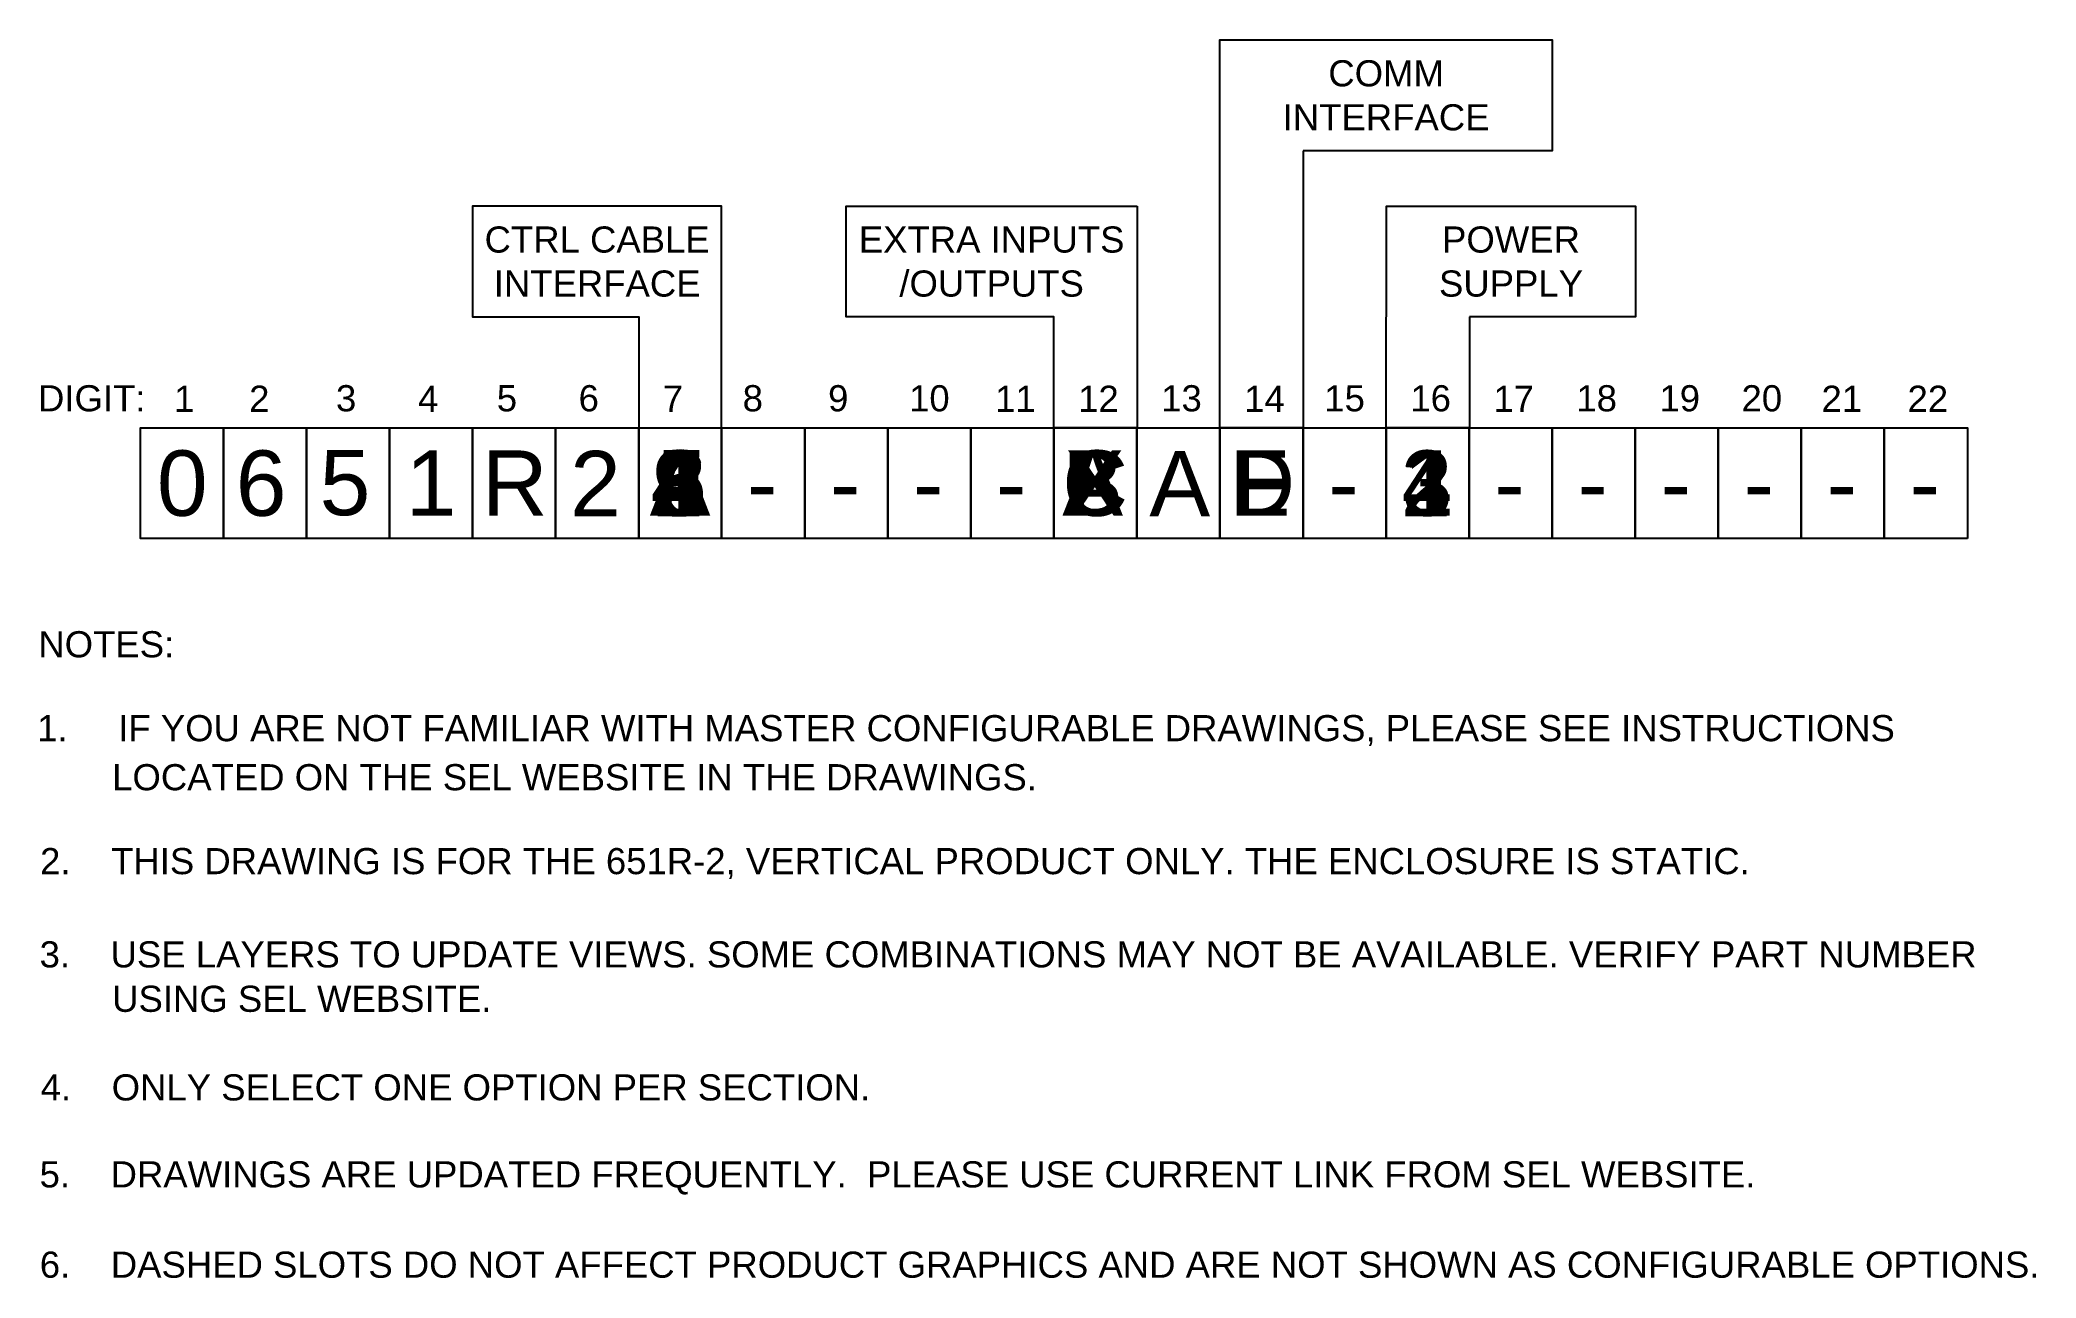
# Model space of a CAD drawing. Extents: x 3 to 47, y 1 to 34.4.
# Drawn here: x 3.03 to 23.31, y 21.86 to 34.44 of the extents above; entities that cross this region are included whole.
import ezdxf
from ezdxf.enums import TextEntityAlignment as Align

# ---------------------------------------------------------------- set-up
doc = ezdxf.new("R2010")
doc.units = 0
doc.header["$MEASUREMENT"] = 0
for name, color, linetype in [('1_0_____CONTROL_CABLE_INTE', 7, 'CONTINUOUS'), ('1_1__1__TRADITIONAL_RETROF', 7, 'CONTINUOUS'), ('1_2__2__G_W_VIPER-ST__G_W_', 7, 'CONTINUOUS'), ('1_3__3__ABB_OVR-3_VR3S__15', 7, 'CONTINUOUS'), ('1_4__4__G_W_CTRL_POWER_VIP', 7, 'CONTINUOUS'), ('1_5__5__ABB_JOSLYN_TRIMOD_', 7, 'CONTINUOUS'), ('1_6__6__EATON_NOVA-TS_TRIP', 7, 'CONTINUOUS'), ('1_7__8__SIEMENS_SDR_TRIPLE', 7, 'CONTINUOUS'), ('1_8__9__SIEMENS_SDR_3-PHAS', 7, 'CONTINUOUS'), ('1_9__A__SEL_MULTI-RECLOSER', 7, 'CONTINUOUS'), ('2_0_____EXTRA_INPUTS-OUTPU', 7, 'CONTINUOUS'), ('2_1__X__NONE', 7, 'CONTINUOUS'), ('2_2__8___7__12_VDC_INPUTS_', 7, 'CONTINUOUS'), ('2_3__A___2__125_VDC____5__', 7, 'CONTINUOUS'), ('2_4__B___2__48_VDC____5__1', 7, 'CONTINUOUS'), ('2_5__C___2__220_VDC____5__', 7, 'CONTINUOUS'), ('3_0_____COMMUNICATIONS_INT', 7, 'CONTINUOUS'), ('3_1__D___1__100BASE-FX__EI', 7, 'CONTINUOUS'), ('3_2__E___2__10-100BASE-T__', 7, 'CONTINUOUS'), ('3_3__F___2__100BASE-FX__EI', 7, 'CONTINUOUS'), ('3_4__L___1__10-100BASE-T__', 7, 'CONTINUOUS'), ('4_0_____POWER_SUPPLY_', 7, 'CONTINUOUS'), ('4_1__1__120_VAC__INCLUDES_', 7, 'CONTINUOUS'), ('4_2__2__230_VAC', 7, 'CONTINUOUS'), ('4_3__4__48_VDC', 7, 'CONTINUOUS'), ('4_4__3__125_VDC', 7, 'CONTINUOUS'), ('5_0____DWG', 7, 'CONTINUOUS')]:
    doc.layers.add(name, color=color, linetype=linetype)
doc.styles.add('ARIAL', font='arial.ttf')

msp = doc.modelspace()

# ---------------------------------------------------------------- texts
at = {"layer": '1_1__1__TRADITIONAL_RETROF', "style": 'ARIAL'}
msp.add_text('1', height=0.664, dxfattribs=at).set_placement((9.283, 29.605))
at = {"layer": '1_2__2__G_W_VIPER-ST__G_W_', "style": 'ARIAL'}
msp.add_text('2', height=0.664, dxfattribs=at).set_placement((9.259, 29.6))
at = {"layer": '1_3__3__ABB_OVR-3_VR3S__15', "style": 'ARIAL'}
msp.add_text('3', height=0.664, dxfattribs=at).set_placement((9.273, 29.605))
at = {"layer": '1_4__4__G_W_CTRL_POWER_VIP', "style": 'ARIAL'}
msp.add_text('4', height=0.664, dxfattribs=at).set_placement((9.232, 29.605))
at = {"layer": '1_5__5__ABB_JOSLYN_TRIMOD_', "style": 'ARIAL'}
msp.add_text('5', height=0.664, dxfattribs=at).set_placement((9.289, 29.611))
at = {"layer": '1_6__6__EATON_NOVA-TS_TRIP', "style": 'ARIAL'}
msp.add_text('6', height=0.664, dxfattribs=at).set_placement((9.291, 29.605))
at = {"layer": '1_7__8__SIEMENS_SDR_TRIPLE', "style": 'ARIAL'}
msp.add_text('8', height=0.664, dxfattribs=at).set_placement((9.286, 29.605))
at = {"layer": '1_8__9__SIEMENS_SDR_3-PHAS', "style": 'ARIAL'}
msp.add_text('9', height=0.664, dxfattribs=at).set_placement((9.247, 29.605))
at = {"layer": '1_9__A__SEL_MULTI-RECLOSER', "style": 'ARIAL'}
msp.add_text('A', height=0.664, dxfattribs=at).set_placement((9.223, 29.605))
at = {"layer": '2_1__X__NONE', "style": 'ARIAL'}
msp.add_text('X', height=0.664, dxfattribs=at).set_placement((13.435, 29.605))
at = {"layer": '2_2__8___7__12_VDC_INPUTS_', "style": 'ARIAL'}
msp.add_text('8', height=0.664, dxfattribs=at).set_placement((13.499, 29.605))
at = {"layer": '2_3__A___2__125_VDC____5__', "style": 'ARIAL'}
msp.add_text('A', height=0.664, dxfattribs=at).set_placement((13.415, 29.605))
at = {"layer": '2_4__B___2__48_VDC____5__1', "style": 'ARIAL'}
msp.add_text('B', height=0.664, dxfattribs=at).set_placement((13.415, 29.605))
at = {"layer": '2_5__C___2__220_VDC____5__', "style": 'ARIAL'}
msp.add_text('C', height=0.664, dxfattribs=at).set_placement((13.415, 29.605))
at = {"layer": '3_1__D___1__100BASE-FX__EI', "style": 'ARIAL'}
msp.add_text('D', height=0.664, dxfattribs=at).set_placement((15.112, 29.605))
at = {"layer": '3_2__E___2__10-100BASE-T__', "style": 'ARIAL'}
msp.add_text('E', height=0.664, dxfattribs=at).set_placement((15.118, 29.605))
at = {"layer": '3_3__F___2__100BASE-FX__EI', "style": 'ARIAL'}
msp.add_text('F', height=0.664, dxfattribs=at).set_placement((15.147, 29.605))
at = {"layer": '3_4__L___1__10-100BASE-T__', "style": 'ARIAL'}
msp.add_text('L', height=0.664, dxfattribs=at).set_placement((15.15, 29.605))
at = {"layer": '4_1__1__120_VAC__INCLUDES_', "style": 'ARIAL'}
msp.add_text('1', height=0.664, dxfattribs=at).set_placement((16.88, 29.605))
at = {"layer": '4_2__2__230_VAC', "style": 'ARIAL'}
msp.add_text('2', height=0.664, dxfattribs=at).set_placement((16.853, 29.6))
at = {"layer": '4_3__4__48_VDC', "style": 'ARIAL'}
msp.add_text('4', height=0.664, dxfattribs=at).set_placement((16.864, 29.605))
at = {"layer": '4_4__3__125_VDC', "style": 'ARIAL'}
msp.add_text('3', height=0.664, dxfattribs=at).set_placement((16.866, 29.605))
at = {"layer": '5_0____DWG', "style": 'ARIAL'}
for s, p in [('COMM', (16.706, 33.966)), ('INTERFACE', (16.706, 33.519)), ('CTRL CABLE', (8.69, 32.278)), ('EXTRA INPUTS', (12.698, 32.278)), ('POWER', (17.975, 32.278)), ('INTERFACE', (8.69, 31.831)), ('/OUTPUTS', (12.698, 31.831)), ('SUPPLY', (17.975, 31.831))]:
    msp.add_text(s, height=0.2655, dxfattribs=at).set_placement(p, align=Align.CENTER)
for s, height, p in [('DIGIT:', 0.2655, (3.009, 30.666)), ('1', 0.266, (4.391, 30.661)), ('2', 0.266, (5.154, 30.661)), ('3', 0.266, (6.036, 30.666)), ('4', 0.266, (6.87, 30.661)), ('5', 0.266, (7.67, 30.666)), ('6', 0.266, (8.501, 30.666)), ('7', 0.266, (9.356, 30.661)), ('8', 0.266, (10.168, 30.666)), ('9', 0.266, (11.036, 30.666)), ('10', 0.2655, (11.859, 30.666)), ('11', 0.2655, (12.733, 30.661)), ('12', 0.2655, (13.577, 30.661)), ('13', 0.2655, (14.421, 30.666)), ('14', 0.2655, (15.264, 30.661)), ('15', 0.2655, (16.078, 30.666)), ('16', 0.2655, (16.952, 30.666)), ('17', 0.2655, (17.796, 30.661)), ('18', 0.2655, (18.639, 30.666)), ('19', 0.2655, (19.483, 30.666)), ('20', 0.2655, (20.317, 30.666)), ('21', 0.2655, (21.13, 30.661)), ('22', 0.2655, (22.004, 30.661)), ('0', 0.664, (4.217, 29.605)), ('6', 0.664, (5.018, 29.605)), ('5', 0.664, (5.87, 29.611)), ('1', 0.664, (6.744, 29.605)), ('R', 0.664, (7.518, 29.605)), ('2', 0.664, (8.415, 29.6)), ('A', 0.664, (14.3, 29.6)), ('-', 0.664, (10.212, 29.605)), ('-', 0.664, (11.056, 29.605)), ('-', 0.664, (11.9, 29.605)), ('-', 0.664, (12.743, 29.605)), ('-', 0.664, (16.119, 29.605)), ('-', 0.664, (17.806, 29.605)), ('-', 0.664, (18.65, 29.605)), ('-', 0.664, (19.494, 29.605)), ('-', 0.664, (20.338, 29.605)), ('-', 0.664, (21.181, 29.605)), ('-', 0.664, (22.025, 29.605)), ('NOTES:', 0.2655, (3.012, 28.168)), ('1.     IF YOU ARE NOT FAMILIAR WITH MASTER CONFIGURABLE DRAWINGS, PLEASE SEE INSTRUCTIONS', 0.2655, (3, 27.316)), ('       LOCATED ON THE SEL WEBSITE IN THE DRAWINGS.', 0.2655, (3.041, 26.818)), ('2.    THIS DRAWING IS FOR THE 651R-2, VERTICAL PRODUCT ONLY. THE ENCLOSURE IS STATIC.', 0.2655, (3.03, 25.966)), ('3.    USE LAYERS TO UPDATE VIEWS. SOME COMBINATIONS MAY NOT BE AVAILABLE. VERIFY PART NUMBER', 0.2655, (3.025, 25.019)), ('       USING SEL WEBSITE.', 0.2655, (3.041, 24.568)), ('4.    ONLY SELECT ONE OPTION PER SECTION.', 0.2655, (3.036, 23.668)), ('5.    DRAWINGS ARE UPDATED FREQUENTLY.  PLEASE USE CURRENT LINK FROM SEL WEBSITE.', 0.2655, (3.025, 22.785)), ('6.    DASHED SLOTS DO NOT AFFECT PRODUCT GRAPHICS AND ARE NOT SHOWN AS CONFIGURABLE OPTIONS.', 0.2655, (3.027, 21.868))]:
    msp.add_text(s, height=height, dxfattribs=at).set_placement(p)

# ---------------------------------------------------------------- linework, layer by layer
at = {"layer": '1_0_____CONTROL_CABLE_INTE'}
msp.add_lwpolyline([(4.049, 30.5), (4.893, 30.5), (4.893, 29.375), (4.049, 29.375)], close=True, dxfattribs=at)
at = {"layer": '2_0_____EXTRA_INPUTS-OUTPU'}
msp.add_lwpolyline([(4.049, 30.5), (4.893, 30.5), (4.893, 29.375), (4.049, 29.375)], close=True, dxfattribs=at)
at = {"layer": '3_0_____COMMUNICATIONS_INT'}
msp.add_lwpolyline([(4.049, 30.5), (4.893, 30.5), (4.893, 29.375), (4.049, 29.375)], close=True, dxfattribs=at)
at = {"layer": '4_0_____POWER_SUPPLY_'}
msp.add_lwpolyline([(4.049, 30.5), (4.893, 30.5), (4.893, 29.375), (4.049, 29.375)], close=True, dxfattribs=at)
at = {"layer": '5_0____DWG'}
for points in [[(15.862, 33.312), (15.862, 30.5), (15.018, 30.502), (15.018, 34.437), (18.393, 34.437), (18.393, 33.312)], [(9.112, 30.5), (9.955, 30.5), (9.955, 32.75), (7.424, 32.75), (7.424, 31.625), (9.112, 31.625)], [(14.175, 32.75), (14.175, 30.5), (13.331, 30.5), (13.33, 31.625), (11.221, 31.625), (11.221, 32.75)], [(17.553, 31.625), (17.553, 30.5), (16.706, 30.5), (16.709, 32.75), (19.24, 32.75), (19.24, 31.625)], [(4.893, 29.375), (4.049, 29.375), (4.049, 30.5), (4.893, 30.5)], [(5.737, 29.375), (4.893, 29.375), (4.893, 30.5), (5.737, 30.5)], [(6.58, 29.375), (5.737, 29.375), (5.737, 30.5), (6.58, 30.5)], [(7.424, 29.375), (6.58, 29.375), (6.58, 30.5), (7.424, 30.5)], [(8.268, 29.375), (7.424, 29.375), (7.424, 30.5), (8.268, 30.5)], [(9.112, 29.375), (8.268, 29.375), (8.268, 30.5), (9.112, 30.5)], [(9.955, 29.375), (9.112, 29.375), (9.112, 30.5), (9.955, 30.5)], [(10.799, 29.375), (9.955, 29.375), (9.955, 30.5), (10.799, 30.5)], [(11.643, 29.375), (10.799, 29.375), (10.799, 30.5), (11.643, 30.5)], [(12.487, 29.375), (11.643, 29.375), (11.643, 30.5), (12.487, 30.5)], [(13.33, 29.375), (12.487, 29.375), (12.487, 30.5), (13.33, 30.5)], [(14.174, 29.375), (13.33, 29.375), (13.33, 30.5), (14.174, 30.5)], [(15.018, 29.375), (14.174, 29.375), (14.174, 30.5), (15.018, 30.5)], [(15.862, 29.375), (15.018, 29.375), (15.018, 30.5), (15.862, 30.5)], [(16.705, 29.375), (15.862, 29.375), (15.862, 30.5), (16.705, 30.5)], [(17.549, 29.375), (16.705, 29.375), (16.705, 30.5), (17.549, 30.5)], [(18.393, 29.375), (17.549, 29.375), (17.549, 30.5), (18.393, 30.5)], [(19.237, 29.375), (18.393, 29.375), (18.393, 30.5), (19.237, 30.5)], [(20.08, 29.375), (19.237, 29.375), (19.237, 30.5), (20.08, 30.5)], [(20.924, 29.375), (20.08, 29.375), (20.08, 30.5), (20.924, 30.5)], [(21.768, 29.375), (20.924, 29.375), (20.924, 30.5), (21.768, 30.5)], [(22.612, 29.375), (21.768, 29.375), (21.768, 30.5), (22.612, 30.5)]]:
    msp.add_lwpolyline(points, close=True, dxfattribs=at)

msp.set_redraw_order([(e.dxf.handle, doc.entitydb.next_handle()) for e in msp.query("TEXT MTEXT ATTDEF DIMENSION ARC_DIMENSION")])  # texts and dimensions are drawn at this point

doc.saveas('drawing.dxf')
